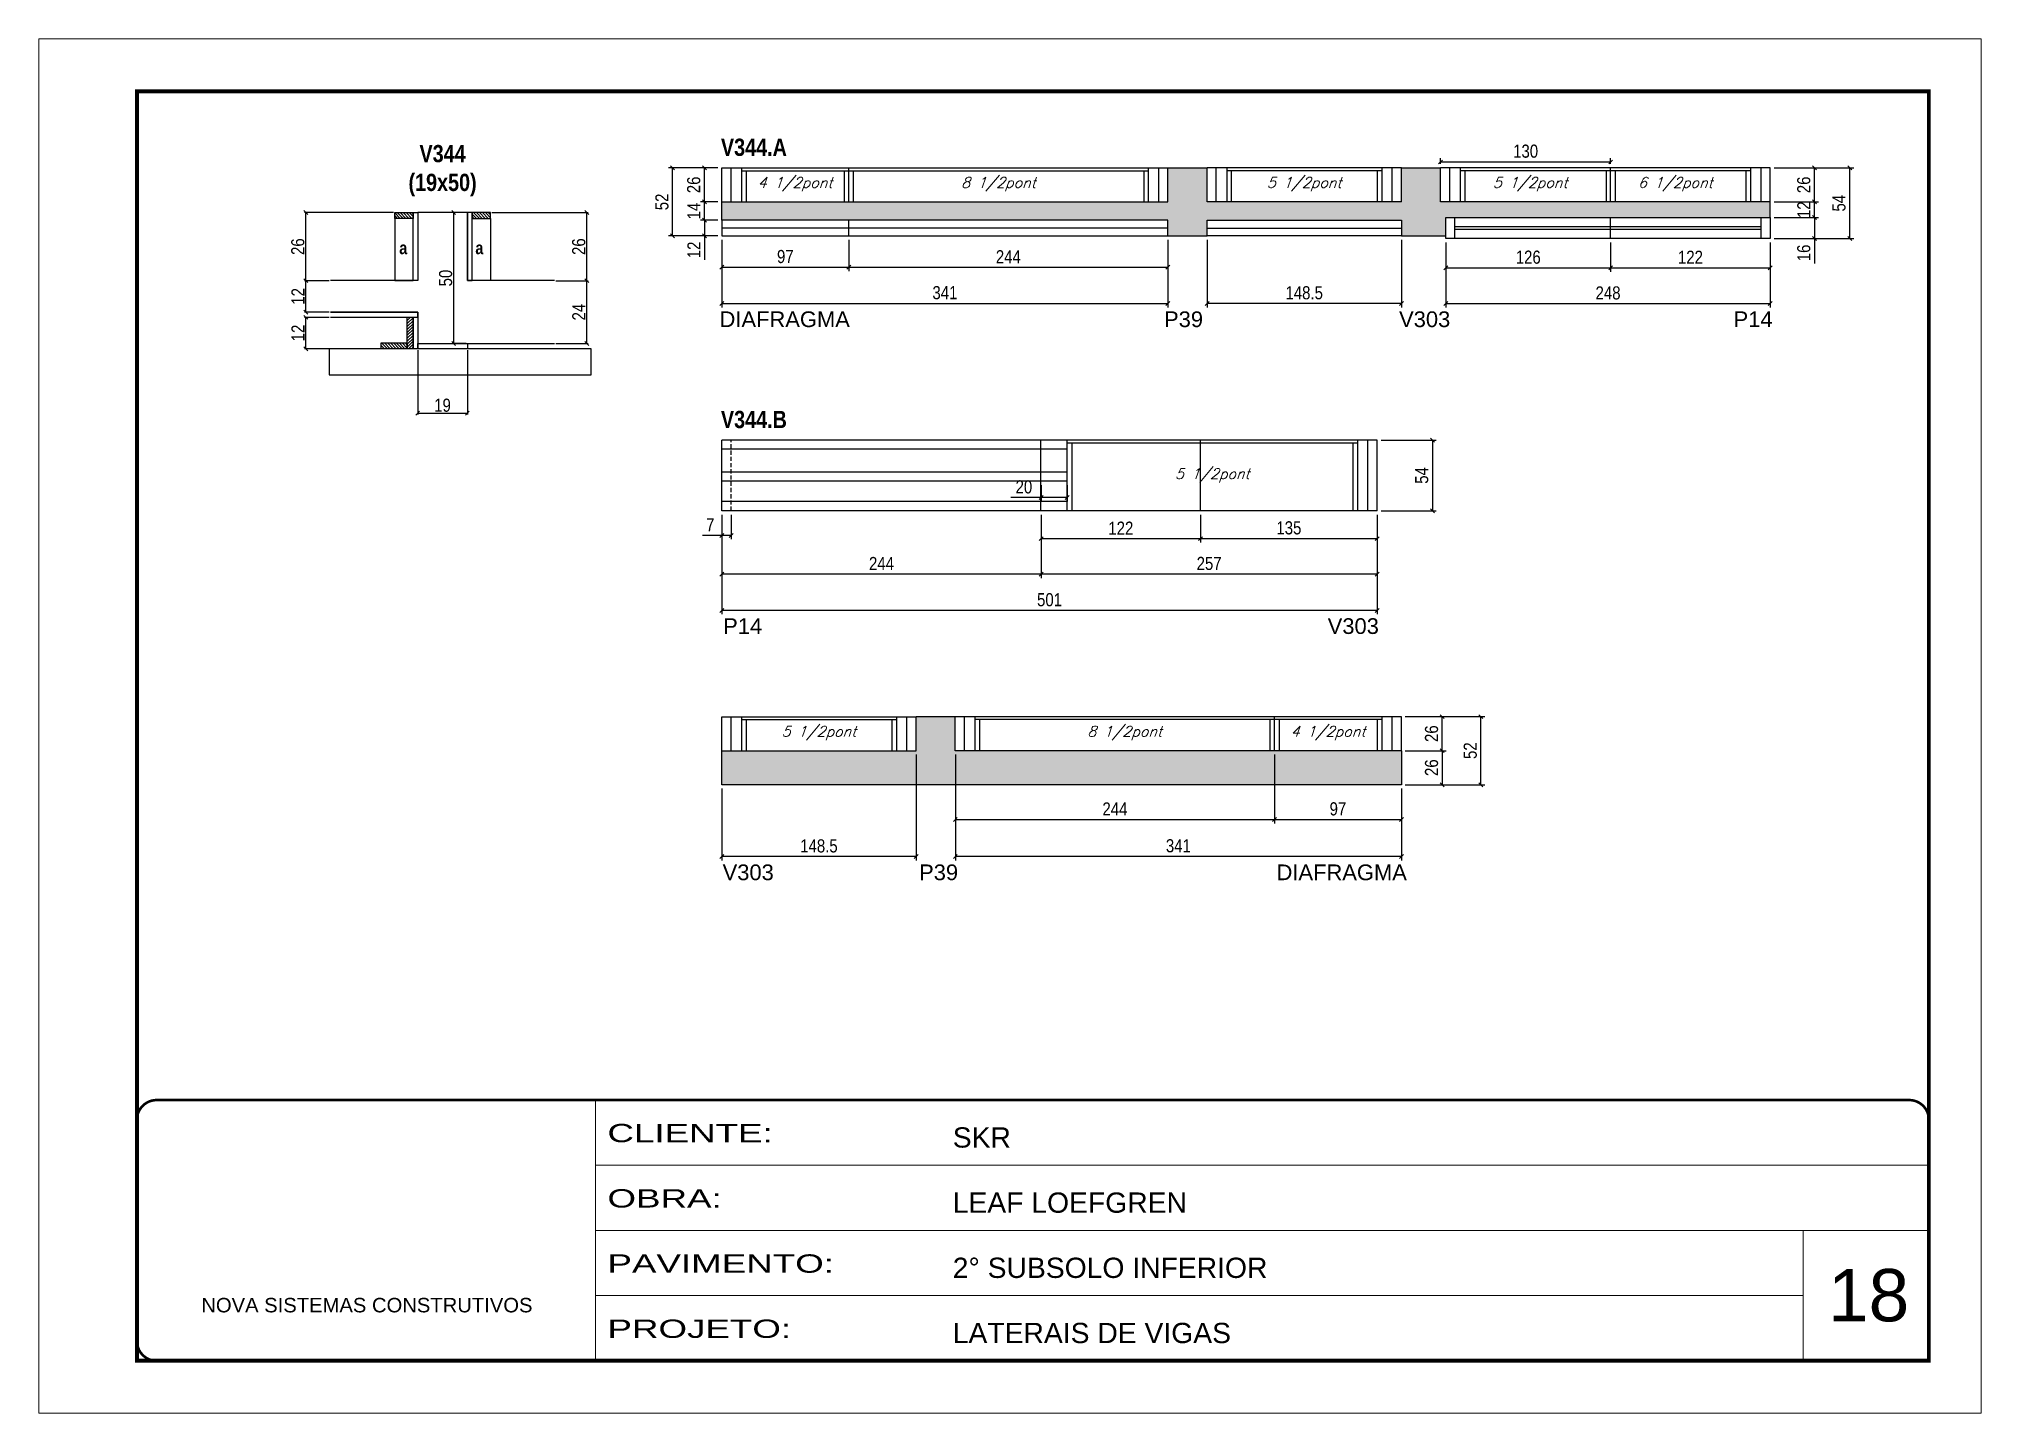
# Model space of a CAD drawing. Extents: x 3309 to 9590, y -2522 to 15424.
# Drawn here: x 4908 to 6393, y 8964 to 10014 of the extents above; entities that cross this region are included whole.
import ezdxf

# ---------------------------------------------------------------- set-up
doc = ezdxf.new("R2010")
doc.units = 0
for name, pattern in [('CONTINUO', [0]), ('DASHED', [0.75, 0.5, -0.25]), ('HIDDEN2', [4.7625, 3.175, -1.5875])]:
    doc.linetypes.add(name, pattern=pattern)
for name, color, linetype in [('5', 5, 'Continuous'), ('barrote', 251, 'Continuous'), ('COTA', 241, 'Continuous'), ('detalhes', 4, 'Continuous'), ('NOMENCLATURA', 7, 'Continuous'), ('Painéis', 200, 'Continuous'), ('SARR_2.2x10', 60, 'Continuous'), ('SARR_2.2x7', 40, 'Continuous'), ('SARR_3.5x7', 81, 'Continuous'), ('SARR_EDITAR', 141, 'Continuous'), ('texto', 7, 'Continuous')]:
    doc.layers.add(name, color=color, linetype=linetype)
for name, color, linetype, lineweight in [('CARIMBO', 255, 'Continuous', 9), ('CONCRETO', 251, 'Continuous', 25), ('Folhas', 255, 'Continuous', 9), ('SARRAFO DE PRESSAO', 251, 'DASHED', 9)]:
    doc.layers.add(name, color=color, linetype=linetype, lineweight=lineweight)
doc.styles.add('ARIAL', font='arial.ttf')
doc.styles.add('COTA TECNICA', font='techl___.ttf', dxfattribs={"height": 10})
doc.styles.add('COTA TECNICA 2X', font='techl___.ttf', dxfattribs={"height": 10})
doc.styles.add('Romans', font='romans.shx')
doc.styles.get("Standard").update_dxf_attribs({"font": 'arial.ttf'})
doc.styles.add('TECNICA', font='techb___.ttf', dxfattribs={"height": 10})
doc.styles.add('Tecnologia', font='')
doc.styles.get('Tecnologia').set_extended_font_data('Forgotten Futurist')
doc.dimstyles.new('PAINEL', dxfattribs={"dimtxt": 10, "dimasz": 3, "dimexe": 3, "dimexo": 3, "dimgap": 3, "dimtad": 1, "dimdec": 1, "dimzin": 12, "dimdsep": 46, "dimtxsty": 'COTA TECNICA', "dimblk1": 'OBLIQUE', "dimblk2": 'OBLIQUE', "dimsah": 1, "dimcen": 0.9, "dimclrd": 4, "dimclre": 4, "dimclrt": 240, "dimadec": 1, "dimazin": 3, "dimtfac": 1, "dimtdec": 1, "dimtmove": 0, "dimatfit": 3, "dimfxl": 1, "dimtolj": 1, "dimtzin": 12, "dimarcsym": 0})
doc.dimstyles.new('SECAO', dxfattribs={"dimscale": 0.333333, "dimtxt": 5, "dimasz": 9, "dimexe": 3, "dimexo": 3, "dimgap": 3, "dimtad": 1, "dimdec": 1, "dimlfac": 0.5, "dimzin": 12, "dimdsep": 46, "dimtxsty": 'COTA TECNICA 2X', "dimblk1": 'OBLIQUE', "dimblk2": 'OBLIQUE', "dimsah": 1, "dimcen": 0.9, "dimclrd": 4, "dimclre": 4, "dimclrt": 240, "dimadec": 1, "dimazin": 3, "dimtfac": 1, "dimtdec": 1, "dimtmove": 0, "dimatfit": 3, "dimfxl": 1, "dimtolj": 1, "dimtzin": 12, "dimarcsym": 0})
pattern_1 = [(135, (38415.4792, -113635.7474), (-1.122532015, -1.122532015), [])]

msp = doc.modelspace()

# ---------------------------------------------------------------- texts
at = {"layer": '5', "linetype": 'Continuous'}
for s, p in [('DIAFRAGMA', (5428.28, 9793.34)), ('P39', (5768.15, 9793.34)), ('V303', (5947.84, 9793.34)), ('P14', (6203.6, 9793.34)), ('P14', (5431.05, 9558.89)), ('V303', (5893.26, 9558.89)), ('V303', (5430.65, 9370.76)), ('P39', (5580.87, 9370.76)), ('DIAFRAGMA', (5854.14, 9370.76))]:
    msp.add_text(s, height=12, rotation=0.00004, dxfattribs=at).set_placement(p)
at = {"layer": 'CARIMBO', "style": 'ARIAL'}
msp.add_text('18', height=40, dxfattribs=at).set_placement((6275.73, 9033.7))
at = {"layer": 'detalhes', "style": 'TECNICA'}
for p in [(5183.45, 9849.03), (5241.63, 9849.03)]:
    msp.add_text('a', height=9.6, dxfattribs=at).set_placement(p)
at = {"layer": 'NOMENCLATURA', "style": 'TECNICA'}
for s, p in [('V344.A', (5429.35, 9924.16)), ('V344.B', (5429.35, 9716.16))]:
    msp.add_text(s, height=13.2, dxfattribs=at).set_placement(p)
at = {"layer": 'NOMENCLATURA', "insert": (5216.54, 9932.52), "char_height": 13.2, "attachment_point": 2, "style": 'TECNICA'}
msp.add_mtext_dynamic_manual_height_columns('V344\\P(19x50)', width=300.2766, gutter_width=1, heights=[0], dxfattribs=at)
at = {"layer": 'texto', "color": 2, "char_height": 8, "attachment_point": 5, "style": 'Romans'}
for s, insert in [('{\\Q19;\\C256;4 1/2pont}', (5486.07, 9902.47)), ('{\\Q19;\\C256;8 1/2pont}', (5641.57, 9902.47)), ('{\\Q19;\\C256;5 1/2pont}', (5875.32, 9902.47)), ('{\\Q19;\\C256;5 1/2pont}', (6048.07, 9902.47)), ('{\\Q19;\\C256;6 1/2pont}', (6159.07, 9902.47)), ('{\\Q19;\\C256;5 1/2pont}', (5805.07, 9679.97)), ('{\\Q19;\\C256;5 1/2pont}', (5504.32, 9483.15)), ('{\\Q19;\\C256;8 1/2pont}', (5738.07, 9483.15)), ('{\\Q19;\\C256;4 1/2pont}', (5893.57, 9483.15))]:
    msp.add_mtext(s, dxfattribs=dict(at, insert=insert))

# ---------------------------------------------------------------- blocks, each defined once
blk = doc.blocks.new('9999999999')
at = {"color": 30, "linetype": 'CONTINUO'}
for p, q in [((98564.6, 34230.2), (98564.6, 34429.4)), ((98564.6, 34379.6), (99584, 34379.6)), ((98564.6, 34329.8), (99488, 34329.8)), ((99584, 34329.8), (99488, 34329.8)), ((99488, 34329.8), (99488, 34230.2)), ((98564.6, 34280), (99488, 34280))]:
    blk.add_line(p, q, dxfattribs=at)
at = {"color": 30, "linetype": 'CONTINUO', "const_width": 2}
blk.add_lwpolyline([(99584, 34230.2), (99584, 34414.4, 0.414214), (99569, 34429.4), (98229, 34429.4, 0.414214), (98214, 34414.4), (98214, 34245.2, 0.414214), (98229, 34230.2), (99584, 34230.2)], format="xyb", dxfattribs=at)
at = {"layer": 'Folhas'}
blk.add_lwpolyline([(98139, 34190.2), (99624, 34190.2), (99624, 35240.2), (98139, 35240.2)], close=True, dxfattribs=at)
at = {"layer": 'Folhas', "color": 30, "const_width": 3}
blk.add_lwpolyline([(98214, 34230.2), (99584, 34230.2), (99584, 35200.2), (98214, 35200.2)], close=True, dxfattribs=at)
at = {"color": 7, "linetype": 'Continuous', "ltscale": 5, "style": 'ARIAL'}
for s, height, p in [('SKR', 15.48, (98837.7, 34393.1)), ('LEAF LOEFGREN', 15.483, (98837.7, 34343.3)), ('2° SUBSOLO INFERIOR', 15.483, (98837.7, 34293.5)), ('NOVA SISTEMAS CONSTRUTIVOS', 11.059, (98263.2, 34267.2)), ('LATERAIS DE VIGAS', 15.483, (98837.7, 34243.7))]:
    blk.add_text(s, height=height, dxfattribs=at).set_placement(p)
at = {"layer": 'Folhas', "color": 7, "style": 'Tecnologia', "width": 1.5}
for s, p in [('CLIENTE:', (98573.7, 34397.2)), ('OBRA:', (98573.7, 34347.3)), ('PAVIMENTO:', (98573.7, 34297.5)), ('PROJETO:', (98573.7, 34247.7))]:
    blk.add_text(s, height=14, dxfattribs=at).set_placement(p)
blk = doc.blocks.new('_Oblique')
at = {"color": 0, "linetype": 'ByBlock', "lineweight": -2}
blk.add_line((-0.5, -0.5), (0.5, 0.5), dxfattribs=at)
blk = doc.blocks.new('*D1525')
at = {"layer": 'COTA', "color": 4, "lineweight": -2, "transparency": 16777216}
for p, q in [((5129.8, 9800.8), (5111, 9800.8)), ((5112, 9776.8), (5112, 9800.8)), ((5196.5, 9776.8), (5111, 9776.8))]:
    blk.add_line(p, q, dxfattribs=at)
at = {"layer": 'Defpoints', "color": 0, "transparency": 16777216}
for p in [(5112, 9800.8), (5130.8, 9800.8), (5197.5, 9776.8)]:
    blk.add_point(p, dxfattribs=at)
at = {"layer": 'COTA', "color": 4, "lineweight": -2, "transparency": 16777216, "xscale": 3, "yscale": 3, "zscale": 3}
for p, rotation in [((5112, 9800.8), 90), ((5112, 9776.8), 270)]:
    blk.add_blockref('_Oblique', p, dxfattribs=dict(at, rotation=rotation))
at = {"layer": 'COTA', "color": 240, "transparency": 16777216, "insert": (5106, 9788.8), "char_height": 10, "attachment_point": 5, "rotation": 90, "style": 'COTA TECNICA 2X'}
blk.add_mtext('\\A1;12', dxfattribs=at)
blk = doc.blocks.new('*D1526')
at = {"layer": 'COTA', "color": 4, "lineweight": -2, "transparency": 16777216}
for p, q in [((5197.5, 9775.8), (5197.5, 9726.5)), ((5235.5, 9775.8), (5235.5, 9726.5)), ((5197.5, 9727.5), (5235.5, 9727.5))]:
    blk.add_line(p, q, dxfattribs=at)
at = {"layer": 'Defpoints', "color": 0, "transparency": 16777216}
for p in [(5197.5, 9776.8), (5235.5, 9776.8), (5235.5, 9727.5)]:
    blk.add_point(p, dxfattribs=at)
at = {"layer": 'COTA', "color": 4, "lineweight": -2, "transparency": 16777216, "xscale": 3, "yscale": 3, "zscale": 3, "rotation": 180}
blk.add_blockref('_Oblique', (5197.5, 9727.5), dxfattribs=at)
at = {"layer": 'COTA', "color": 4, "lineweight": -2, "transparency": 16777216, "xscale": 3, "yscale": 3, "zscale": 3}
blk.add_blockref('_Oblique', (5235.5, 9727.5), dxfattribs=at)
at = {"layer": 'COTA', "color": 240, "transparency": 16777216, "insert": (5216.5, 9733.6), "char_height": 10, "attachment_point": 5, "style": 'COTA TECNICA 2X'}
blk.add_mtext('\\A1;19', dxfattribs=at)
blk = doc.blocks.new('*D1527')
at = {"layer": 'COTA', "color": 4, "lineweight": -2, "transparency": 16777216}
for p, q in [((5303.2, 9828.8), (5327.8, 9828.8)), ((5326.8, 9780.8), (5326.8, 9828.8)), ((5303.2, 9780.8), (5327.8, 9780.8))]:
    blk.add_line(p, q, dxfattribs=at)
at = {"layer": 'Defpoints', "color": 0, "transparency": 16777216}
for p in [(5302.2, 9828.8), (5326.8, 9828.8), (5302.2, 9780.8)]:
    blk.add_point(p, dxfattribs=at)
at = {"layer": 'COTA', "color": 4, "lineweight": -2, "transparency": 16777216, "xscale": 3, "yscale": 3, "zscale": 3}
for p, rotation in [((5326.8, 9828.8), 90), ((5326.8, 9780.8), 270)]:
    blk.add_blockref('_Oblique', p, dxfattribs=dict(at, rotation=rotation))
at = {"layer": 'COTA', "color": 240, "transparency": 16777216, "insert": (5320.7, 9804.8), "char_height": 10, "attachment_point": 5, "rotation": 90, "style": 'COTA TECNICA 2X'}
blk.add_mtext('\\A1;24', dxfattribs=at)
blk = doc.blocks.new('*D1528')
at = {"layer": 'COTA', "color": 4, "lineweight": -2, "transparency": 16777216}
for p, q in [((5254.1, 9880.8), (5327.8, 9880.8)), ((5326.8, 9828.8), (5326.8, 9880.8)), ((5303.2, 9828.8), (5327.8, 9828.8))]:
    blk.add_line(p, q, dxfattribs=at)
at = {"layer": 'Defpoints', "color": 0, "transparency": 16777216}
for p in [(5253.1, 9880.8), (5326.8, 9880.8), (5302.2, 9828.8)]:
    blk.add_point(p, dxfattribs=at)
at = {"layer": 'COTA', "color": 4, "lineweight": -2, "transparency": 16777216, "xscale": 3, "yscale": 3, "zscale": 3}
for p, rotation in [((5326.8, 9880.8), 90), ((5326.8, 9828.8), 270)]:
    blk.add_blockref('_Oblique', p, dxfattribs=dict(at, rotation=rotation))
at = {"layer": 'COTA', "color": 240, "transparency": 16777216, "insert": (5320.7, 9854.8), "char_height": 10, "attachment_point": 5, "rotation": 90, "style": 'COTA TECNICA 2X'}
blk.add_mtext('\\A1;26', dxfattribs=at)
blk = doc.blocks.new('*D1529')
at = {"layer": 'COTA', "color": 4, "lineweight": -2, "transparency": 16777216}
for p, q in [((5129.8, 9828.8), (5111, 9828.8)), ((5112, 9804.8), (5112, 9828.8)), ((5129.8, 9804.8), (5111, 9804.8))]:
    blk.add_line(p, q, dxfattribs=at)
at = {"layer": 'Defpoints', "color": 0, "transparency": 16777216}
for p in [(5112, 9828.8), (5130.8, 9828.8), (5130.8, 9804.8)]:
    blk.add_point(p, dxfattribs=at)
at = {"layer": 'COTA', "color": 4, "lineweight": -2, "transparency": 16777216, "xscale": 3, "yscale": 3, "zscale": 3}
for p, rotation in [((5112, 9828.8), 90), ((5112, 9804.8), 270)]:
    blk.add_blockref('_Oblique', p, dxfattribs=dict(at, rotation=rotation))
at = {"layer": 'COTA', "color": 240, "transparency": 16777216, "insert": (5106, 9816.8), "char_height": 10, "attachment_point": 5, "rotation": 90, "style": 'COTA TECNICA 2X'}
blk.add_mtext('\\A1;12', dxfattribs=at)
blk = doc.blocks.new('*D1530')
at = {"layer": 'COTA', "color": 4, "lineweight": -2, "transparency": 16777216}
for p, q in [((5178.9, 9880.8), (5111, 9880.8)), ((5112, 9828.8), (5112, 9880.8)), ((5129.8, 9828.8), (5111, 9828.8))]:
    blk.add_line(p, q, dxfattribs=at)
at = {"layer": 'Defpoints', "color": 0, "transparency": 16777216}
for p in [(5112, 9880.8), (5179.9, 9880.8), (5130.8, 9828.8)]:
    blk.add_point(p, dxfattribs=at)
at = {"layer": 'COTA', "color": 4, "lineweight": -2, "transparency": 16777216, "xscale": 3, "yscale": 3, "zscale": 3}
for p, rotation in [((5112, 9880.8), 90), ((5112, 9828.8), 270)]:
    blk.add_blockref('_Oblique', p, dxfattribs=dict(at, rotation=rotation))
at = {"layer": 'COTA', "color": 240, "transparency": 16777216, "insert": (5105.9, 9854.8), "char_height": 10, "attachment_point": 5, "rotation": 90, "style": 'COTA TECNICA 2X'}
blk.add_mtext('\\A1;26', dxfattribs=at)
blk = doc.blocks.new('*D1531')
at = {"layer": 'COTA', "color": 4, "lineweight": -2, "transparency": 16777216}
for p, q in [((5234.5, 9880.8), (5224, 9880.8)), ((5225, 9880.8), (5225, 9780.8)), ((5234.5, 9780.8), (5224, 9780.8))]:
    blk.add_line(p, q, dxfattribs=at)
at = {"layer": 'Defpoints', "color": 0, "transparency": 16777216}
for p in [(5235.5, 9880.8), (5225, 9780.8), (5235.5, 9780.8)]:
    blk.add_point(p, dxfattribs=at)
at = {"layer": 'COTA', "color": 4, "lineweight": -2, "transparency": 16777216, "xscale": 3, "yscale": 3, "zscale": 3}
for p, rotation in [((5225, 9880.8), 90), ((5225, 9780.8), 270)]:
    blk.add_blockref('_Oblique', p, dxfattribs=dict(at, rotation=rotation))
at = {"layer": 'COTA', "color": 240, "transparency": 16777216, "insert": (5218.9, 9830.8), "char_height": 10, "attachment_point": 5, "rotation": 90, "style": 'COTA TECNICA 2X'}
blk.add_mtext('\\A1;50', dxfattribs=at)
blk = doc.blocks.new('*D1532')
at = {"layer": 'COTA', "color": 4, "linetype": 'ByBlock', "lineweight": -2, "transparency": 16777216}
for p, q in [((5430.1, 9860), (5430.1, 9836.1)), ((5527.1, 9860), (5527.1, 9836.1)), ((5430.1, 9839.1), (5527.1, 9839.1))]:
    blk.add_line(p, q, dxfattribs=at)
at = {"layer": 'Defpoints', "color": 0, "linetype": 'ByBlock', "transparency": 16777216}
for p in [(5430.1, 9863), (5527.1, 9863), (5527.1, 9839.1)]:
    blk.add_point(p, dxfattribs=at)
at = {"layer": 'COTA', "color": 4, "linetype": 'ByBlock', "lineweight": -2, "transparency": 16777216, "xscale": 3, "yscale": 3, "zscale": 3, "rotation": 180}
blk.add_blockref('_Oblique', (5430.1, 9839.1), dxfattribs=at)
at = {"layer": 'COTA', "color": 4, "linetype": 'ByBlock', "lineweight": -2, "transparency": 16777216, "xscale": 3, "yscale": 3, "zscale": 3}
blk.add_blockref('_Oblique', (5527.1, 9839.1), dxfattribs=at)
at = {"layer": 'COTA', "color": 240, "linetype": 'ByBlock', "transparency": 16777216, "insert": (5478.6, 9847.2), "char_height": 10, "attachment_point": 5, "style": 'COTA TECNICA'}
blk.add_mtext('\\A1;97', dxfattribs=at)
blk = doc.blocks.new('*D1533')
at = {"layer": 'COTA', "color": 4, "linetype": 'ByBlock', "lineweight": -2, "transparency": 16777216}
for p, q in [((5527.1, 9860), (5527.1, 9836.1)), ((5771.1, 9860), (5771.1, 9836.1)), ((5527.1, 9839.1), (5771.1, 9839.1))]:
    blk.add_line(p, q, dxfattribs=at)
at = {"layer": 'Defpoints', "color": 0, "linetype": 'ByBlock', "transparency": 16777216}
for p in [(5527.1, 9863), (5771.1, 9863), (5771.1, 9839.1)]:
    blk.add_point(p, dxfattribs=at)
at = {"layer": 'COTA', "color": 4, "linetype": 'ByBlock', "lineweight": -2, "transparency": 16777216, "xscale": 3, "yscale": 3, "zscale": 3, "rotation": 180}
blk.add_blockref('_Oblique', (5527.1, 9839.1), dxfattribs=at)
at = {"layer": 'COTA', "color": 4, "linetype": 'ByBlock', "lineweight": -2, "transparency": 16777216, "xscale": 3, "yscale": 3, "zscale": 3}
blk.add_blockref('_Oblique', (5771.1, 9839.1), dxfattribs=at)
at = {"layer": 'COTA', "color": 240, "linetype": 'ByBlock', "transparency": 16777216, "insert": (5649.1, 9847.1), "char_height": 10, "attachment_point": 5, "style": 'COTA TECNICA'}
blk.add_mtext('\\A1;244', dxfattribs=at)
blk = doc.blocks.new('*D1534')
at = {"layer": 'COTA', "color": 4, "linetype": 'ByBlock', "lineweight": -2, "transparency": 16777216}
for p, q in [((5430.1, 9860), (5430.1, 9808.3)), ((5771.1, 9860), (5771.1, 9808.3)), ((5430.1, 9811.3), (5771.1, 9811.3))]:
    blk.add_line(p, q, dxfattribs=at)
at = {"layer": 'Defpoints', "color": 0, "linetype": 'ByBlock', "transparency": 16777216}
for p in [(5430.1, 9863), (5771.1, 9863), (5771.1, 9811.3)]:
    blk.add_point(p, dxfattribs=at)
at = {"layer": 'COTA', "color": 4, "linetype": 'ByBlock', "lineweight": -2, "transparency": 16777216, "xscale": 3, "yscale": 3, "zscale": 3, "rotation": 180}
blk.add_blockref('_Oblique', (5430.1, 9811.3), dxfattribs=at)
at = {"layer": 'COTA', "color": 4, "linetype": 'ByBlock', "lineweight": -2, "transparency": 16777216, "xscale": 3, "yscale": 3, "zscale": 3}
blk.add_blockref('_Oblique', (5771.1, 9811.3), dxfattribs=at)
at = {"layer": 'COTA', "color": 240, "linetype": 'ByBlock', "transparency": 16777216, "insert": (5600.6, 9819.6), "char_height": 10, "attachment_point": 5, "style": 'COTA TECNICA'}
blk.add_mtext('\\A1;341', dxfattribs=at)
blk = doc.blocks.new('*D1535')
at = {"layer": 'COTA', "color": 4, "lineweight": -2, "transparency": 16777216}
for p, q in [((5801.1, 9860), (5801.1, 9808.3)), ((5949.6, 9860), (5949.6, 9808.3)), ((5949.6, 9811.3), (5801.1, 9811.3))]:
    blk.add_line(p, q, dxfattribs=at)
at = {"layer": 'Defpoints', "color": 0, "transparency": 16777216}
for p in [(5801.1, 9863), (5949.6, 9863), (5801.1, 9811.3)]:
    blk.add_point(p, dxfattribs=at)
at = {"layer": 'COTA', "color": 4, "lineweight": -2, "transparency": 16777216, "xscale": 3, "yscale": 3, "zscale": 3, "rotation": 180}
blk.add_blockref('_Oblique', (5801.1, 9811.3), dxfattribs=at)
at = {"layer": 'COTA', "color": 4, "lineweight": -2, "transparency": 16777216, "xscale": 3, "yscale": 3, "zscale": 3}
blk.add_blockref('_Oblique', (5949.6, 9811.3), dxfattribs=at)
at = {"layer": 'COTA', "color": 240, "transparency": 16777216, "insert": (5875.3, 9819.5), "char_height": 10, "attachment_point": 5, "style": 'COTA TECNICA'}
blk.add_mtext('\\A1;148.5', dxfattribs=at)
blk = doc.blocks.new('*D1536')
at = {"layer": 'COTA', "color": 4, "lineweight": -2, "transparency": 16777216}
for p, q in [((5983.6, 9858), (5983.6, 9808.3)), ((6231.6, 9858), (6231.6, 9808.3)), ((5983.6, 9811.3), (6231.6, 9811.3))]:
    blk.add_line(p, q, dxfattribs=at)
at = {"layer": 'Defpoints', "color": 0, "transparency": 16777216}
for p in [(5983.6, 9861), (6231.6, 9861), (6231.6, 9811.3)]:
    blk.add_point(p, dxfattribs=at)
at = {"layer": 'COTA', "color": 4, "lineweight": -2, "transparency": 16777216, "xscale": 3, "yscale": 3, "zscale": 3, "rotation": 180}
blk.add_blockref('_Oblique', (5983.6, 9811.3), dxfattribs=at)
at = {"layer": 'COTA', "color": 4, "lineweight": -2, "transparency": 16777216, "xscale": 3, "yscale": 3, "zscale": 3}
blk.add_blockref('_Oblique', (6231.6, 9811.3), dxfattribs=at)
at = {"layer": 'COTA', "color": 240, "transparency": 16777216, "insert": (6107.6, 9819.4), "char_height": 10, "attachment_point": 5, "style": 'COTA TECNICA'}
blk.add_mtext('\\A1;248', dxfattribs=at)
blk = doc.blocks.new('*D1537')
at = {"layer": 'COTA', "color": 4, "lineweight": -2, "transparency": 16777216}
for p, q in [((6234.6, 9877), (6268.4, 9877)), ((6265.4, 9877), (6265.4, 9861)), ((6234.6, 9861), (6268.4, 9861)), ((6265.4, 9861), (6265.4, 9842))]:
    blk.add_line(p, q, dxfattribs=at)
at = {"layer": 'Defpoints', "color": 0, "transparency": 16777216}
for p in [(6231.6, 9877), (6231.6, 9861), (6265.4, 9861)]:
    blk.add_point(p, dxfattribs=at)
at = {"layer": 'COTA', "color": 4, "lineweight": -2, "transparency": 16777216, "xscale": 3, "yscale": 3, "zscale": 3}
for p, rotation in [((6265.4, 9877), 90), ((6265.4, 9861), 270)]:
    blk.add_blockref('_Oblique', p, dxfattribs=dict(at, rotation=rotation))
at = {"layer": 'COTA', "color": 240, "transparency": 16777216, "insert": (6257.3, 9850), "char_height": 10, "attachment_point": 5, "rotation": 90, "style": 'COTA TECNICA'}
blk.add_mtext('\\A1;16', dxfattribs=at)
blk = doc.blocks.new('*D1538')
at = {"layer": 'COTA', "color": 4, "lineweight": -2, "transparency": 16777216}
for p, q in [((6234.6, 9889), (6268.4, 9889)), ((6234.6, 9877), (6268.4, 9877)), ((6265.4, 9877), (6265.4, 9889))]:
    blk.add_line(p, q, dxfattribs=at)
at = {"layer": 'Defpoints', "color": 0, "transparency": 16777216}
for p in [(6231.6, 9889), (6231.6, 9877), (6265.4, 9889)]:
    blk.add_point(p, dxfattribs=at)
at = {"layer": 'COTA', "color": 4, "lineweight": -2, "transparency": 16777216, "xscale": 3, "yscale": 3, "zscale": 3}
for p, rotation in [((6265.4, 9889), 90), ((6265.4, 9877), 270)]:
    blk.add_blockref('_Oblique', p, dxfattribs=dict(at, rotation=rotation))
at = {"layer": 'COTA', "color": 240, "transparency": 16777216, "insert": (6257.3, 9883), "char_height": 10, "attachment_point": 5, "rotation": 90, "style": 'COTA TECNICA'}
blk.add_mtext('\\A1;12', dxfattribs=at)
blk = doc.blocks.new('*D1539')
at = {"layer": 'COTA', "color": 4, "lineweight": -2, "transparency": 16777216}
for p, q in [((6234.6, 9915), (6268.4, 9915)), ((6265.4, 9889), (6265.4, 9915)), ((6234.6, 9889), (6268.4, 9889))]:
    blk.add_line(p, q, dxfattribs=at)
at = {"layer": 'Defpoints', "color": 0, "transparency": 16777216}
for p in [(6231.6, 9915), (6265.4, 9915), (6231.6, 9889)]:
    blk.add_point(p, dxfattribs=at)
at = {"layer": 'COTA', "color": 4, "lineweight": -2, "transparency": 16777216, "xscale": 3, "yscale": 3, "zscale": 3}
for p, rotation in [((6265.4, 9915), 90), ((6265.4, 9889), 270)]:
    blk.add_blockref('_Oblique', p, dxfattribs=dict(at, rotation=rotation))
at = {"layer": 'COTA', "color": 240, "transparency": 16777216, "insert": (6257.3, 9902), "char_height": 10, "attachment_point": 5, "rotation": 90, "style": 'COTA TECNICA'}
blk.add_mtext('\\A1;26', dxfattribs=at)
blk = doc.blocks.new('*D1540')
at = {"layer": 'COTA', "color": 4, "lineweight": -2, "transparency": 16777216}
for p, q in [((6234.6, 9915), (6295.4, 9915)), ((6292.4, 9861), (6292.4, 9915)), ((6234.6, 9861), (6295.4, 9861))]:
    blk.add_line(p, q, dxfattribs=at)
at = {"layer": 'Defpoints', "color": 0, "transparency": 16777216}
for p in [(6231.6, 9915), (6292.4, 9915), (6231.6, 9861)]:
    blk.add_point(p, dxfattribs=at)
at = {"layer": 'COTA', "color": 4, "lineweight": -2, "transparency": 16777216, "xscale": 3, "yscale": 3, "zscale": 3}
for p, rotation in [((6292.4, 9915), 90), ((6292.4, 9861), 270)]:
    blk.add_blockref('_Oblique', p, dxfattribs=dict(at, rotation=rotation))
at = {"layer": 'COTA', "color": 240, "transparency": 16777216, "insert": (6284.2, 9888), "char_height": 10, "attachment_point": 5, "rotation": 90, "style": 'COTA TECNICA'}
blk.add_mtext('\\A1;54', dxfattribs=at)
blk = doc.blocks.new('*D1541')
at = {"layer": 'COTA', "color": 4, "lineweight": -2, "transparency": 16777216}
for p, q in [((5427.1, 9875), (5413.7, 9875)), ((5427.1, 9863), (5413.7, 9863)), ((5416.7, 9875), (5416.7, 9863)), ((5416.7, 9863), (5416.7, 9844.7))]:
    blk.add_line(p, q, dxfattribs=at)
at = {"layer": 'Defpoints', "color": 0, "transparency": 16777216}
for p in [(5416.7, 9863), (5430.1, 9875), (5430.1, 9863)]:
    blk.add_point(p, dxfattribs=at)
at = {"layer": 'COTA', "color": 4, "lineweight": -2, "transparency": 16777216, "xscale": 3, "yscale": 3, "zscale": 3}
for p, rotation in [((5416.7, 9875), 90), ((5416.7, 9863), 270)]:
    blk.add_blockref('_Oblique', p, dxfattribs=dict(at, rotation=rotation))
at = {"layer": 'COTA', "color": 240, "transparency": 16777216, "insert": (5408.7, 9852.3), "char_height": 10, "attachment_point": 5, "rotation": 90, "style": 'COTA TECNICA'}
blk.add_mtext('\\A1;12', dxfattribs=at)
blk = doc.blocks.new('*D1542')
at = {"layer": 'COTA', "color": 4, "lineweight": -2, "transparency": 16777216}
for p, q in [((5427.1, 9889), (5413.7, 9889)), ((5416.7, 9875), (5416.7, 9889)), ((5427.1, 9875), (5413.7, 9875))]:
    blk.add_line(p, q, dxfattribs=at)
at = {"layer": 'Defpoints', "color": 0, "transparency": 16777216}
for p in [(5416.7, 9889), (5430.1, 9889), (5430.1, 9875)]:
    blk.add_point(p, dxfattribs=at)
at = {"layer": 'COTA', "color": 4, "lineweight": -2, "transparency": 16777216, "xscale": 3, "yscale": 3, "zscale": 3}
for p, rotation in [((5416.7, 9889), 90), ((5416.7, 9875), 270)]:
    blk.add_blockref('_Oblique', p, dxfattribs=dict(at, rotation=rotation))
at = {"layer": 'COTA', "color": 240, "transparency": 16777216, "insert": (5408.7, 9882), "char_height": 10, "attachment_point": 5, "rotation": 90, "style": 'COTA TECNICA'}
blk.add_mtext('\\A1;14', dxfattribs=at)
blk = doc.blocks.new('*D1543')
at = {"layer": 'COTA', "color": 4, "lineweight": -2, "transparency": 16777216}
for p, q in [((5427.1, 9915), (5413.7, 9915)), ((5416.7, 9889), (5416.7, 9915)), ((5427.1, 9889), (5413.7, 9889))]:
    blk.add_line(p, q, dxfattribs=at)
at = {"layer": 'Defpoints', "color": 0, "transparency": 16777216}
for p in [(5416.7, 9915), (5430.1, 9915), (5430.1, 9889)]:
    blk.add_point(p, dxfattribs=at)
at = {"layer": 'COTA', "color": 4, "lineweight": -2, "transparency": 16777216, "xscale": 3, "yscale": 3, "zscale": 3}
for p, rotation in [((5416.7, 9915), 90), ((5416.7, 9889), 270)]:
    blk.add_blockref('_Oblique', p, dxfattribs=dict(at, rotation=rotation))
at = {"layer": 'COTA', "color": 240, "transparency": 16777216, "insert": (5408.6, 9902), "char_height": 10, "attachment_point": 5, "rotation": 90, "style": 'COTA TECNICA'}
blk.add_mtext('\\A1;26', dxfattribs=at)
blk = doc.blocks.new('*D1544')
at = {"layer": 'COTA', "color": 4, "lineweight": -2, "transparency": 16777216}
for p, q in [((5427.1, 9915), (5389.4, 9915)), ((5392.4, 9863), (5392.4, 9915)), ((5427.1, 9863), (5389.4, 9863))]:
    blk.add_line(p, q, dxfattribs=at)
at = {"layer": 'Defpoints', "color": 0, "transparency": 16777216}
for p in [(5392.4, 9915), (5430.1, 9915), (5430.1, 9863)]:
    blk.add_point(p, dxfattribs=at)
at = {"layer": 'COTA', "color": 4, "lineweight": -2, "transparency": 16777216, "xscale": 3, "yscale": 3, "zscale": 3}
for p, rotation in [((5392.4, 9915), 90), ((5392.4, 9863), 270)]:
    blk.add_blockref('_Oblique', p, dxfattribs=dict(at, rotation=rotation))
at = {"layer": 'COTA', "color": 240, "transparency": 16777216, "insert": (5384.3, 9889), "char_height": 10, "attachment_point": 5, "rotation": 90, "style": 'COTA TECNICA'}
blk.add_mtext('\\A1;52', dxfattribs=at)
blk = doc.blocks.new('*D1545')
at = {"layer": 'COTA', "color": 4, "lineweight": -2, "transparency": 16777216}
for p, q in [((5983.6, 9858), (5983.6, 9835.6)), ((6109.6, 9858), (6109.6, 9835.6)), ((5983.6, 9838.6), (6109.6, 9838.6))]:
    blk.add_line(p, q, dxfattribs=at)
at = {"layer": 'Defpoints', "color": 0, "transparency": 16777216}
for p in [(5983.6, 9861), (6109.6, 9861), (6109.6, 9838.6)]:
    blk.add_point(p, dxfattribs=at)
at = {"layer": 'COTA', "color": 4, "lineweight": -2, "transparency": 16777216, "xscale": 3, "yscale": 3, "zscale": 3, "rotation": 180}
blk.add_blockref('_Oblique', (5983.6, 9838.6), dxfattribs=at)
at = {"layer": 'COTA', "color": 4, "lineweight": -2, "transparency": 16777216, "xscale": 3, "yscale": 3, "zscale": 3}
blk.add_blockref('_Oblique', (6109.6, 9838.6), dxfattribs=at)
at = {"layer": 'COTA', "color": 240, "transparency": 16777216, "insert": (6046.6, 9846.7), "char_height": 10, "attachment_point": 5, "style": 'COTA TECNICA'}
blk.add_mtext('\\A1;126', dxfattribs=at)
blk = doc.blocks.new('*D1546')
at = {"layer": 'COTA', "color": 4, "lineweight": -2, "transparency": 16777216}
for p, q in [((6109.6, 9858), (6109.6, 9835.6)), ((6231.6, 9858), (6231.6, 9835.6)), ((6109.6, 9838.6), (6231.6, 9838.6))]:
    blk.add_line(p, q, dxfattribs=at)
at = {"layer": 'Defpoints', "color": 0, "transparency": 16777216}
for p in [(6109.6, 9861), (6231.6, 9861), (6231.6, 9838.6)]:
    blk.add_point(p, dxfattribs=at)
at = {"layer": 'COTA', "color": 4, "lineweight": -2, "transparency": 16777216, "xscale": 3, "yscale": 3, "zscale": 3, "rotation": 180}
blk.add_blockref('_Oblique', (6109.6, 9838.6), dxfattribs=at)
at = {"layer": 'COTA', "color": 4, "lineweight": -2, "transparency": 16777216, "xscale": 3, "yscale": 3, "zscale": 3}
blk.add_blockref('_Oblique', (6231.6, 9838.6), dxfattribs=at)
at = {"layer": 'COTA', "color": 240, "transparency": 16777216, "insert": (6170.6, 9846.7), "char_height": 10, "attachment_point": 5, "style": 'COTA TECNICA'}
blk.add_mtext('\\A1;122', dxfattribs=at)
blk = doc.blocks.new('*D1547')
at = {"layer": 'COTA', "color": 4, "lineweight": -2, "transparency": 16777216}
for p, q in [((5674.1, 9650), (5674.1, 9601.6)), ((5931.1, 9650), (5931.1, 9601.6)), ((5931.1, 9604.6), (5674.1, 9604.6))]:
    blk.add_line(p, q, dxfattribs=at)
at = {"layer": 'Defpoints', "color": 0, "transparency": 16777216}
for p in [(5674.1, 9653), (5931.1, 9653), (5674.1, 9604.6)]:
    blk.add_point(p, dxfattribs=at)
at = {"layer": 'COTA', "color": 4, "lineweight": -2, "transparency": 16777216, "xscale": 3, "yscale": 3, "zscale": 3, "rotation": 180}
blk.add_blockref('_Oblique', (5674.1, 9604.6), dxfattribs=at)
at = {"layer": 'COTA', "color": 4, "lineweight": -2, "transparency": 16777216, "xscale": 3, "yscale": 3, "zscale": 3}
blk.add_blockref('_Oblique', (5931.1, 9604.6), dxfattribs=at)
at = {"layer": 'COTA', "color": 240, "transparency": 16777216, "insert": (5802.6, 9612.7), "char_height": 10, "attachment_point": 5, "style": 'COTA TECNICA'}
blk.add_mtext('\\A1;257', dxfattribs=at)
blk = doc.blocks.new('*D1548')
at = {"layer": 'COTA', "color": 4, "lineweight": -2, "transparency": 16777216}
for p, q in [((5430.1, 9650), (5430.1, 9601.6)), ((5674.1, 9650), (5674.1, 9601.6)), ((5674.1, 9604.6), (5430.1, 9604.6))]:
    blk.add_line(p, q, dxfattribs=at)
at = {"layer": 'Defpoints', "color": 0, "transparency": 16777216}
for p in [(5430.1, 9653), (5674.1, 9653), (5430.1, 9604.6)]:
    blk.add_point(p, dxfattribs=at)
at = {"layer": 'COTA', "color": 4, "lineweight": -2, "transparency": 16777216, "xscale": 3, "yscale": 3, "zscale": 3, "rotation": 180}
blk.add_blockref('_Oblique', (5430.1, 9604.6), dxfattribs=at)
at = {"layer": 'COTA', "color": 4, "lineweight": -2, "transparency": 16777216, "xscale": 3, "yscale": 3, "zscale": 3}
blk.add_blockref('_Oblique', (5674.1, 9604.6), dxfattribs=at)
at = {"layer": 'COTA', "color": 240, "transparency": 16777216, "insert": (5552.1, 9612.7), "char_height": 10, "attachment_point": 5, "style": 'COTA TECNICA'}
blk.add_mtext('\\A1;244', dxfattribs=at)
blk = doc.blocks.new('*D1549')
at = {"layer": 'COTA', "color": 4, "lineweight": -2, "transparency": 16777216}
for p, q in [((5430.1, 9650), (5430.1, 9573.9)), ((5931.1, 9650), (5931.1, 9573.9)), ((5931.1, 9576.9), (5430.1, 9576.9))]:
    blk.add_line(p, q, dxfattribs=at)
at = {"layer": 'Defpoints', "color": 0, "transparency": 16777216}
for p in [(5430.1, 9653), (5931.1, 9653), (5430.1, 9576.9)]:
    blk.add_point(p, dxfattribs=at)
at = {"layer": 'COTA', "color": 4, "lineweight": -2, "transparency": 16777216, "xscale": 3, "yscale": 3, "zscale": 3, "rotation": 180}
blk.add_blockref('_Oblique', (5430.1, 9576.9), dxfattribs=at)
at = {"layer": 'COTA', "color": 4, "lineweight": -2, "transparency": 16777216, "xscale": 3, "yscale": 3, "zscale": 3}
blk.add_blockref('_Oblique', (5931.1, 9576.9), dxfattribs=at)
at = {"layer": 'COTA', "color": 240, "transparency": 16777216, "insert": (5680.6, 9585), "char_height": 10, "attachment_point": 5, "style": 'COTA TECNICA'}
blk.add_mtext('\\A1;501', dxfattribs=at)
blk = doc.blocks.new('*D1550')
at = {"layer": 'COTA', "color": 4, "lineweight": -2, "transparency": 16777216}
for p, q in [((5430.1, 9650), (5430.1, 9631.2)), ((5437.1, 9650), (5437.1, 9631.2)), ((5430.1, 9634.2), (5415.3, 9634.2)), ((5437.1, 9634.2), (5430.1, 9634.2))]:
    blk.add_line(p, q, dxfattribs=at)
at = {"layer": 'Defpoints', "color": 0, "transparency": 16777216}
for p in [(5430.1, 9653), (5437.1, 9653), (5430.1, 9634.2)]:
    blk.add_point(p, dxfattribs=at)
at = {"layer": 'COTA', "color": 4, "lineweight": -2, "transparency": 16777216, "xscale": 3, "yscale": 3, "zscale": 3, "rotation": 180}
blk.add_blockref('_Oblique', (5430.1, 9634.2), dxfattribs=at)
at = {"layer": 'COTA', "color": 4, "lineweight": -2, "transparency": 16777216, "xscale": 3, "yscale": 3, "zscale": 3}
blk.add_blockref('_Oblique', (5437.1, 9634.2), dxfattribs=at)
at = {"layer": 'COTA', "color": 240, "transparency": 16777216, "insert": (5421.2, 9642.3), "char_height": 10, "attachment_point": 5, "style": 'COTA TECNICA'}
blk.add_mtext('\\A1;7', dxfattribs=at)
blk = doc.blocks.new('*D1551')
at = {"layer": 'COTA', "color": 4, "lineweight": -2, "transparency": 16777216}
for p, q in [((5674.1, 9672.6), (5674.1, 9660.1)), ((5694.1, 9672.6), (5694.1, 9660.1)), ((5674.1, 9663.1), (5650.9, 9663.1)), ((5694.1, 9663.1), (5674.1, 9663.1))]:
    blk.add_line(p, q, dxfattribs=at)
at = {"layer": 'Defpoints', "color": 0, "transparency": 16777216}
for p in [(5674.1, 9675.6), (5694.1, 9675.6), (5674.1, 9663.1)]:
    blk.add_point(p, dxfattribs=at)
at = {"layer": 'COTA', "color": 4, "lineweight": -2, "transparency": 16777216, "xscale": 3, "yscale": 3, "zscale": 3, "rotation": 180}
blk.add_blockref('_Oblique', (5674.1, 9663.1), dxfattribs=at)
at = {"layer": 'COTA', "color": 4, "lineweight": -2, "transparency": 16777216, "xscale": 3, "yscale": 3, "zscale": 3}
blk.add_blockref('_Oblique', (5694.1, 9663.1), dxfattribs=at)
at = {"layer": 'COTA', "color": 240, "transparency": 16777216, "insert": (5661, 9671.2), "char_height": 10, "attachment_point": 5, "style": 'COTA TECNICA'}
blk.add_mtext('\\A1;20', dxfattribs=at)
blk = doc.blocks.new('*D1552')
at = {"layer": 'COTA', "color": 4, "lineweight": -2, "transparency": 16777216}
for p, q in [((5674.1, 9650), (5674.1, 9628.7)), ((5796.1, 9650), (5796.1, 9628.7)), ((5674.1, 9631.7), (5796.1, 9631.7))]:
    blk.add_line(p, q, dxfattribs=at)
at = {"layer": 'Defpoints', "color": 0, "transparency": 16777216}
for p in [(5674.1, 9653), (5796.1, 9653), (5796.1, 9631.7)]:
    blk.add_point(p, dxfattribs=at)
at = {"layer": 'COTA', "color": 4, "lineweight": -2, "transparency": 16777216, "xscale": 3, "yscale": 3, "zscale": 3, "rotation": 180}
blk.add_blockref('_Oblique', (5674.1, 9631.7), dxfattribs=at)
at = {"layer": 'COTA', "color": 4, "lineweight": -2, "transparency": 16777216, "xscale": 3, "yscale": 3, "zscale": 3}
blk.add_blockref('_Oblique', (5796.1, 9631.7), dxfattribs=at)
at = {"layer": 'COTA', "color": 240, "transparency": 16777216, "insert": (5735.1, 9639.7), "char_height": 10, "attachment_point": 5, "style": 'COTA TECNICA'}
blk.add_mtext('\\A1;122', dxfattribs=at)
blk = doc.blocks.new('*D1553')
at = {"layer": 'COTA', "color": 4, "lineweight": -2, "transparency": 16777216}
for p, q in [((5796.1, 9650), (5796.1, 9628.7)), ((5931.1, 9650), (5931.1, 9628.7)), ((5796.1, 9631.7), (5931.1, 9631.7))]:
    blk.add_line(p, q, dxfattribs=at)
at = {"layer": 'Defpoints', "color": 0, "transparency": 16777216}
for p in [(5796.1, 9653), (5931.1, 9653), (5931.1, 9631.7)]:
    blk.add_point(p, dxfattribs=at)
at = {"layer": 'COTA', "color": 4, "lineweight": -2, "transparency": 16777216, "xscale": 3, "yscale": 3, "zscale": 3, "rotation": 180}
blk.add_blockref('_Oblique', (5796.1, 9631.7), dxfattribs=at)
at = {"layer": 'COTA', "color": 4, "lineweight": -2, "transparency": 16777216, "xscale": 3, "yscale": 3, "zscale": 3}
blk.add_blockref('_Oblique', (5931.1, 9631.7), dxfattribs=at)
at = {"layer": 'COTA', "color": 240, "transparency": 16777216, "insert": (5863.6, 9639.9), "char_height": 10, "attachment_point": 5, "style": 'COTA TECNICA'}
blk.add_mtext('\\A1;135', dxfattribs=at)
blk = doc.blocks.new('*D1554')
at = {"layer": 'COTA', "color": 4, "lineweight": -2, "transparency": 16777216}
for p, q in [((5952.6, 9495.7), (5983.8, 9495.7)), ((5980.8, 9469.7), (5980.8, 9495.7)), ((5952.6, 9469.7), (5983.8, 9469.7))]:
    blk.add_line(p, q, dxfattribs=at)
at = {"layer": 'Defpoints', "color": 0, "transparency": 16777216}
for p in [(5949.6, 9495.7), (5980.8, 9495.7), (5949.6, 9469.7)]:
    blk.add_point(p, dxfattribs=at)
at = {"layer": 'COTA', "color": 4, "lineweight": -2, "transparency": 16777216, "xscale": 3, "yscale": 3, "zscale": 3}
for p, rotation in [((5980.8, 9495.7), 90), ((5980.8, 9469.7), 270)]:
    blk.add_blockref('_Oblique', p, dxfattribs=dict(at, rotation=rotation))
at = {"layer": 'COTA', "color": 240, "transparency": 16777216, "insert": (5972.7, 9482.7), "char_height": 10, "attachment_point": 5, "rotation": 90, "style": 'COTA TECNICA'}
blk.add_mtext('\\A1;26', dxfattribs=at)
blk = doc.blocks.new('*D1555')
at = {"layer": 'COTA', "color": 4, "lineweight": -2, "transparency": 16777216}
for p, q in [((5608.6, 9466.7), (5608.6, 9385.8)), ((5949.6, 9440.7), (5949.6, 9385.8)), ((5949.6, 9388.8), (5608.6, 9388.8))]:
    blk.add_line(p, q, dxfattribs=at)
at = {"layer": 'Defpoints', "color": 0, "transparency": 16777216}
for p in [(5608.6, 9469.7), (5949.6, 9443.7), (5608.6, 9388.8)]:
    blk.add_point(p, dxfattribs=at)
at = {"layer": 'COTA', "color": 4, "lineweight": -2, "transparency": 16777216, "xscale": 3, "yscale": 3, "zscale": 3, "rotation": 180}
blk.add_blockref('_Oblique', (5608.6, 9388.8), dxfattribs=at)
at = {"layer": 'COTA', "color": 4, "lineweight": -2, "transparency": 16777216, "xscale": 3, "yscale": 3, "zscale": 3}
blk.add_blockref('_Oblique', (5949.6, 9388.8), dxfattribs=at)
at = {"layer": 'COTA', "color": 240, "transparency": 16777216, "insert": (5779.1, 9397), "char_height": 10, "attachment_point": 5, "style": 'COTA TECNICA'}
blk.add_mtext('\\A1;341', dxfattribs=at)
blk = doc.blocks.new('*D1556')
at = {"layer": 'COTA', "color": 4, "lineweight": -2, "transparency": 16777216}
for p, q in [((5578.6, 9466.7), (5578.6, 9385.8)), ((5430.1, 9440.7), (5430.1, 9385.8)), ((5578.6, 9388.8), (5430.1, 9388.8))]:
    blk.add_line(p, q, dxfattribs=at)
at = {"layer": 'Defpoints', "color": 0, "transparency": 16777216}
for p in [(5578.6, 9469.7), (5430.1, 9443.7), (5430.1, 9388.8)]:
    blk.add_point(p, dxfattribs=at)
at = {"layer": 'COTA', "color": 4, "lineweight": -2, "transparency": 16777216, "xscale": 3, "yscale": 3, "zscale": 3, "rotation": 180}
blk.add_blockref('_Oblique', (5430.1, 9388.8), dxfattribs=at)
at = {"layer": 'COTA', "color": 4, "lineweight": -2, "transparency": 16777216, "xscale": 3, "yscale": 3, "zscale": 3}
blk.add_blockref('_Oblique', (5578.6, 9388.8), dxfattribs=at)
at = {"layer": 'COTA', "color": 240, "transparency": 16777216, "insert": (5504.3, 9396.9), "char_height": 10, "attachment_point": 5, "style": 'COTA TECNICA'}
blk.add_mtext('\\A1;148.5', dxfattribs=at)
blk = doc.blocks.new('*D1557')
at = {"layer": 'COTA', "color": 4, "lineweight": -2, "transparency": 16777216}
for p, q in [((5608.6, 9466.7), (5608.6, 9414.1)), ((5852.6, 9466.7), (5852.6, 9414.1)), ((5608.6, 9417.1), (5852.6, 9417.1))]:
    blk.add_line(p, q, dxfattribs=at)
at = {"layer": 'Defpoints', "color": 0, "transparency": 16777216}
for p in [(5608.6, 9469.7), (5852.6, 9469.7), (5852.6, 9417.1)]:
    blk.add_point(p, dxfattribs=at)
at = {"layer": 'COTA', "color": 4, "lineweight": -2, "transparency": 16777216, "xscale": 3, "yscale": 3, "zscale": 3, "rotation": 180}
blk.add_blockref('_Oblique', (5608.6, 9417.1), dxfattribs=at)
at = {"layer": 'COTA', "color": 4, "lineweight": -2, "transparency": 16777216, "xscale": 3, "yscale": 3, "zscale": 3}
blk.add_blockref('_Oblique', (5852.6, 9417.1), dxfattribs=at)
at = {"layer": 'COTA', "color": 240, "transparency": 16777216, "insert": (5730.6, 9425.2), "char_height": 10, "attachment_point": 5, "style": 'COTA TECNICA'}
blk.add_mtext('\\A1;244', dxfattribs=at)
blk = doc.blocks.new('*D1558')
at = {"layer": 'COTA', "color": 4, "lineweight": -2, "transparency": 16777216}
for p, q in [((5852.6, 9466.7), (5852.6, 9414.1)), ((5949.6, 9440.7), (5949.6, 9414.1)), ((5852.6, 9417.1), (5949.6, 9417.1))]:
    blk.add_line(p, q, dxfattribs=at)
at = {"layer": 'Defpoints', "color": 0, "transparency": 16777216}
for p in [(5852.6, 9469.7), (5949.6, 9443.7), (5949.6, 9417.1)]:
    blk.add_point(p, dxfattribs=at)
at = {"layer": 'COTA', "color": 4, "lineweight": -2, "transparency": 16777216, "xscale": 3, "yscale": 3, "zscale": 3, "rotation": 180}
blk.add_blockref('_Oblique', (5852.6, 9417.1), dxfattribs=at)
at = {"layer": 'COTA', "color": 4, "lineweight": -2, "transparency": 16777216, "xscale": 3, "yscale": 3, "zscale": 3}
blk.add_blockref('_Oblique', (5949.6, 9417.1), dxfattribs=at)
at = {"layer": 'COTA', "color": 240, "transparency": 16777216, "insert": (5901.1, 9425.2), "char_height": 10, "attachment_point": 5, "style": 'COTA TECNICA'}
blk.add_mtext('\\A1;97', dxfattribs=at)
blk = doc.blocks.new('*D1559')
at = {"layer": 'COTA', "color": 4, "lineweight": -2, "transparency": 16777216}
for p, q in [((5934.1, 9707), (5976.3, 9707)), ((5973.3, 9707), (5973.3, 9653)), ((5934.1, 9653), (5976.3, 9653))]:
    blk.add_line(p, q, dxfattribs=at)
at = {"layer": 'Defpoints', "color": 0, "transparency": 16777216}
for p in [(5931.1, 9707), (5931.1, 9653), (5973.3, 9653)]:
    blk.add_point(p, dxfattribs=at)
at = {"layer": 'COTA', "color": 4, "lineweight": -2, "transparency": 16777216, "xscale": 3, "yscale": 3, "zscale": 3}
for p, rotation in [((5973.3, 9707), 90), ((5973.3, 9653), 270)]:
    blk.add_blockref('_Oblique', p, dxfattribs=dict(at, rotation=rotation))
at = {"layer": 'COTA', "color": 240, "transparency": 16777216, "insert": (5965.2, 9680), "char_height": 10, "attachment_point": 5, "rotation": 90, "style": 'COTA TECNICA'}
blk.add_mtext('\\A1;54', dxfattribs=at)
blk = doc.blocks.new('*D1560')
at = {"layer": 'COTA', "color": 4, "lineweight": -2, "transparency": 16777216}
for p, q in [((5952.6, 9469.7), (5983.8, 9469.7)), ((5980.8, 9469.7), (5980.8, 9443.7)), ((5952.6, 9443.7), (5983.8, 9443.7))]:
    blk.add_line(p, q, dxfattribs=at)
at = {"layer": 'Defpoints', "color": 0, "transparency": 16777216}
for p in [(5949.6, 9469.7), (5949.6, 9443.7), (5980.8, 9443.7)]:
    blk.add_point(p, dxfattribs=at)
at = {"layer": 'COTA', "color": 4, "lineweight": -2, "transparency": 16777216, "xscale": 3, "yscale": 3, "zscale": 3}
for p, rotation in [((5980.8, 9469.7), 90), ((5980.8, 9443.7), 270)]:
    blk.add_blockref('_Oblique', p, dxfattribs=dict(at, rotation=rotation))
at = {"layer": 'COTA', "color": 240, "transparency": 16777216, "insert": (5972.7, 9456.7), "char_height": 10, "attachment_point": 5, "rotation": 90, "style": 'COTA TECNICA'}
blk.add_mtext('\\A1;26', dxfattribs=at)
blk = doc.blocks.new('*D1561')
at = {"layer": 'COTA', "color": 4, "lineweight": -2, "transparency": 16777216}
for p, q in [((5952.6, 9495.7), (6013.4, 9495.7)), ((6010.4, 9443.7), (6010.4, 9495.7)), ((5952.6, 9443.7), (6013.4, 9443.7))]:
    blk.add_line(p, q, dxfattribs=at)
at = {"layer": 'Defpoints', "color": 0, "transparency": 16777216}
for p in [(5949.6, 9495.7), (6010.4, 9495.7), (5949.6, 9443.7)]:
    blk.add_point(p, dxfattribs=at)
at = {"layer": 'COTA', "color": 4, "lineweight": -2, "transparency": 16777216, "xscale": 3, "yscale": 3, "zscale": 3}
for p, rotation in [((6010.4, 9495.7), 90), ((6010.4, 9443.7), 270)]:
    blk.add_blockref('_Oblique', p, dxfattribs=dict(at, rotation=rotation))
at = {"layer": 'COTA', "color": 240, "transparency": 16777216, "insert": (6002.3, 9469.7), "char_height": 10, "attachment_point": 5, "rotation": 90, "style": 'COTA TECNICA'}
blk.add_mtext('\\A1;52', dxfattribs=at)
blk = doc.blocks.new('*D1798')
at = {"layer": 'COTA', "color": 4, "lineweight": -2, "transparency": 16777216}
for p, q in [((5979.6, 9918), (5979.6, 9922.5)), ((6109.6, 9918), (6109.6, 9922.5)), ((5979.6, 9919.5), (6109.6, 9919.5))]:
    blk.add_line(p, q, dxfattribs=at)
at = {"layer": 'Defpoints', "color": 0, "transparency": 16777216}
for p in [(5979.6, 9915), (6109.6, 9919.5), (6109.6, 9915)]:
    blk.add_point(p, dxfattribs=at)
at = {"layer": 'COTA', "color": 4, "lineweight": -2, "transparency": 16777216, "xscale": 3, "yscale": 3, "zscale": 3, "rotation": 180}
blk.add_blockref('_Oblique', (5979.6, 9919.5), dxfattribs=at)
at = {"layer": 'COTA', "color": 4, "lineweight": -2, "transparency": 16777216, "xscale": 3, "yscale": 3, "zscale": 3}
blk.add_blockref('_Oblique', (6109.6, 9919.5), dxfattribs=at)
at = {"layer": 'COTA', "color": 240, "transparency": 16777216, "insert": (6044.6, 9927.7), "char_height": 10, "attachment_point": 5, "style": 'COTA TECNICA'}
blk.add_mtext('\\A1;130', dxfattribs=at)

# ---------------------------------------------------------------- dimensions: what is measured, and where the dimension line sits
at = {"layer": 'COTA'}
for base, p1, p2, dimstyle, picture, middle in [((6109.57, 9919.45), (5979.57, 9914.97), (6109.57, 9914.97), 'PAINEL', '*D1798', (6044.57, 9927.67)), ((5801.07, 9811.35), (5949.57, 9862.97), (5801.07, 9862.97), 'PAINEL', '*D1535', (5875.32, 9819.48)), ((6231.57, 9811.35), (5983.57, 9860.97), (6231.57, 9860.97), 'PAINEL', '*D1536', (6107.57, 9819.44)), ((6109.57, 9838.63), (5983.57, 9860.97), (6109.57, 9860.97), 'PAINEL', '*D1545', (6046.57, 9846.73)), ((5235.54, 9727.5), (5197.54, 9776.82), (5235.54, 9776.82), 'SECAO', '*D1526', (5216.54, 9733.59)), ((5674.07, 9663.14), (5694.07, 9675.62), (5674.07, 9675.62), 'PAINEL', '*D1551', (5660.97, 9671.25)), ((5430.07, 9634.24), (5437.07, 9652.97), (5430.07, 9652.97), 'PAINEL', '*D1550', (5421.21, 9642.31)), ((5430.07, 9576.9), (5931.07, 9652.97), (5430.07, 9652.97), 'PAINEL', '*D1549', (5680.57, 9585.01)), ((5796.07, 9631.65), (5674.07, 9652.97), (5796.07, 9652.97), 'PAINEL', '*D1552', (5735.07, 9639.71)), ((5852.57, 9417.08), (5608.57, 9469.65), (5852.57, 9469.65), 'PAINEL', '*D1557', (5730.57, 9425.16))]:
    dim = msp.add_linear_dim(base=base, p1=p1, p2=p2, dimstyle=dimstyle, dxfattribs=at)
    dim.commit()
    dim.dimension.update_dxf_attribs({"geometry": picture, "text_midpoint": middle})
for base, p1, p2, angle, dimstyle, picture, middle in [((5392.45, 9914.97), (5430.07, 9862.97), (5430.07, 9914.97), 90, 'PAINEL', '*D1544', (5384.34, 9888.97)), ((5416.75, 9914.97), (5430.07, 9888.97), (5430.07, 9914.97), 90, 'PAINEL', '*D1543', (5408.65, 9901.97)), ((6265.4, 9914.97), (6231.57, 9888.97), (6231.57, 9914.97), 90, 'PAINEL', '*D1539', (6257.3, 9901.97)), ((6292.35, 9914.97), (6231.57, 9860.97), (6231.57, 9914.97), 90, 'PAINEL', '*D1540', (6284.24, 9887.97)), ((5112.01, 9880.82), (5130.84, 9828.82), (5179.94, 9880.82), 90, 'SECAO', '*D1530', (5105.91, 9854.82)), ((5224.99, 9780.82), (5235.54, 9880.82), (5235.54, 9780.82), 90, 'SECAO', '*D1531', (5218.88, 9830.82)), ((5326.82, 9880.82), (5302.24, 9828.82), (5253.14, 9880.82), 90, 'SECAO', '*D1528', (5320.71, 9854.82)), ((5416.75, 9862.97), (5430.07, 9874.97), (5430.07, 9862.97), 90, 'PAINEL', '*D1541', (5408.69, 9852.32)), ((6265.4, 9860.97), (6231.57, 9876.97), (6231.57, 9860.97), 90, 'PAINEL', '*D1537', (6257.3, 9849.97)), ((5112.01, 9828.82), (5130.84, 9804.82), (5130.84, 9828.82), 90, 'SECAO', '*D1529', (5105.95, 9816.82)), ((5326.82, 9828.82), (5302.24, 9780.82), (5302.24, 9828.82), 90, 'SECAO', '*D1527', (5320.74, 9804.82)), ((5112.01, 9800.82), (5197.54, 9776.82), (5130.84, 9800.82), 90, 'SECAO', '*D1525', (5105.95, 9788.82)), ((5973.27, 9652.97), (5931.07, 9706.97), (5931.07, 9652.97), 90, 'PAINEL', '*D1559', (5965.16, 9679.97)), ((5674.07, 9604.58), (5931.07, 9652.97), (5674.07, 9652.97), 180, 'PAINEL', '*D1547', (5802.57, 9612.69)), ((5980.76, 9495.65), (5949.57, 9469.65), (5949.57, 9495.65), 90, 'PAINEL', '*D1554', (5972.66, 9482.65)), ((6010.4, 9495.65), (5949.57, 9443.65), (5949.57, 9495.65), 90, 'PAINEL', '*D1561', (6002.29, 9469.65)), ((5430.07, 9388.77), (5578.57, 9469.65), (5430.07, 9443.65), 180, 'PAINEL', '*D1556', (5504.32, 9396.9)), ((5608.57, 9388.77), (5949.57, 9443.65), (5608.57, 9469.65), 180, 'PAINEL', '*D1555', (5779.07, 9396.99)), ((5980.76, 9443.65), (5949.57, 9469.65), (5949.57, 9443.65), 90, 'PAINEL', '*D1560', (5972.66, 9456.65))]:
    dim = msp.add_linear_dim(base=base, p1=p1, p2=p2, angle=angle, dimstyle=dimstyle, dxfattribs=at)
    dim.commit()
    dim.dimension.update_dxf_attribs({"geometry": picture, "text_midpoint": middle})
for base, p1, p2, picture, middle in [((5416.75, 9888.97), (5430.07, 9874.97), (5430.07, 9888.97), '*D1542', (5416.75, 9881.97)), ((6265.4, 9888.97), (6231.57, 9876.97), (6231.57, 9888.97), '*D1538', (6265.4, 9882.97))]:
    dim = msp.add_linear_dim(base=base, p1=p1, p2=p2, angle=90, dimstyle='PAINEL', dxfattribs=at)
    dim.commit()
    dim.dimension.update_dxf_attribs({"geometry": picture, "text_midpoint": middle, "dimtype": 160})
at = {"layer": 'COTA', "linetype": 'ByBlock'}
for base, p2, picture, middle in [((5527.07, 9839.06), (5527.07, 9862.97), '*D1532', (5478.57, 9847.16)), ((5771.07, 9811.35), (5771.07, 9862.97), '*D1534', (5600.57, 9819.57))]:
    dim = msp.add_linear_dim(base=base, p1=(5430.07, 9862.97), p2=p2, dimstyle='PAINEL', dxfattribs=at)
    dim.commit()
    dim.dimension.update_dxf_attribs({"geometry": picture, "text_midpoint": middle})
dim = msp.add_linear_dim(base=(5771.07, 9839.06), p1=(5527.07, 9862.97), p2=(5771.07, 9862.97), dimstyle='PAINEL', override={"dimtmove": 1}, dxfattribs=at)
dim.commit()
dim.dimension.update_dxf_attribs({"geometry": '*D1533', "text_midpoint": (5649.07, 9847.13)})
at = {"layer": 'COTA'}
for base, p1, p2, picture, middle in [((6231.57, 9838.63), (6109.57, 9860.97), (6231.57, 9860.97), '*D1546', (6170.57, 9846.69)), ((5931.07, 9631.65), (5796.07, 9652.97), (5931.07, 9652.97), '*D1553', (5863.57, 9639.87)), ((5949.57, 9417.08), (5852.57, 9469.65), (5949.57, 9443.65), '*D1558', (5901.07, 9425.19))]:
    dim = msp.add_linear_dim(base=base, p1=p1, p2=p2, dimstyle='PAINEL', override={"dimtmove": 1}, dxfattribs=at)
    dim.commit()
    dim.dimension.update_dxf_attribs({"geometry": picture, "text_midpoint": middle})
dim = msp.add_linear_dim(base=(5430.07, 9604.58), p1=(5674.07, 9652.97), p2=(5430.07, 9652.97), angle=180, dimstyle='PAINEL', override={"dimtmove": 1}, dxfattribs=at)
dim.commit()
dim.dimension.update_dxf_attribs({"geometry": '*D1548', "text_midpoint": (5552.07, 9612.65)})

# ---------------------------------------------------------------- hatches: boundary and pattern name
at = {"layer": 'COTA'}
h = msp.add_hatch(dxfattribs=at)
h.set_pattern_fill('AR-CONC', color=256, scale=0.03)
h.set_pattern_definition([(50, (-43.1973, -21.835), (5.46554, -0.4781726), [0.5715, -6.2865]), (355, (-43.1973, -21.835), (-1.0573026, 5.7317054), [0.4572, -5.0292175]), (100.451445, (-42.742, -21.875), (4.4082374, 5.2535326), [0.4857003, -5.3427073]), (46.1842, (-43.197, -20.311), (8.1323712, -1.26127), [0.85725, -9.42975]), (96.63556, (-42.52, -20.416), (7.122124, 7.422784), [0.7285507, -8.014068]), (351.18415, (-43.197, -20.311), (7.122124, 7.422784), [0.685799, -7.543792]), (21, (-42.4353, -20.692), (4.5484317, -3.067956), [0.5715, -6.2865]), (326, (-42.4353, -20.692), (1.8540609, 5.525639), [0.4572, -5.0292]), (71.451445, (-42.0563, -20.9476), (6.4024926, 2.457683), [0.4857003, -5.342698]), (37.5, (-43.1973, -21.835), (0.0926581, 2.53665117), [0, -4.96824, 0, -5.1054, 0, -5.04825]), (7.5, (-43.1973, -21.835), (2.0045899, 3.00541724), [0, -2.91084, 0, -4.85394, 0, -1.92405]), (327.5, (-44.8966, -21.835), (4.06771786, -0.17186232), [0, -1.905, 0, -5.9436, 0, -7.8867]), (317.5, (-45.6586, -21.835), (4.4438754, 0.7627947), [0, -2.4765, 0, -3.94716, 0, -5.6007])])
h.paths.add_polyline_path([(5979.57, 9888.97), (5979.57, 9914.97), (5949.57, 9914.97), (5949.57, 9888.97), (5801.07, 9888.97), (5801.07, 9914.97), (5771.07, 9914.97), (5771.07, 9888.97), (5430.07, 9888.97), (5430.07, 9874.97), (5771.07, 9874.97), (5771.07, 9862.97), (5801.07, 9862.97), (5801.07, 9874.97), (5949.57, 9874.97), (5949.57, 9862.97), (5983.57, 9862.97), (5983.57, 9876.97), (6231.57, 9876.97), (6231.57, 9888.97)])
h = msp.add_hatch(dxfattribs=at)
h.set_pattern_fill('AR-CONC', color=256, scale=0.03)
h.set_pattern_definition([(50, (0, -21.835), (5.46554, -0.4781726), [0.5715, -6.2865]), (355, (0, -21.835), (-1.0573026, 5.7317054), [0.4572, -5.0292175]), (100.451445, (0.4555, -21.875), (4.4082374, 5.2535326), [0.4857003, -5.3427073]), (46.1842, (0, -20.311), (8.1323712, -1.26127), [0.85725, -9.42975]), (96.63556, (0.678, -20.416), (7.122124, 7.422784), [0.728551, -8.014068]), (351.18415, (0, -20.311), (7.122124, 7.422784), [0.685799, -7.543792]), (21, (0.762, -20.692), (4.5484317, -3.067956), [0.5715, -6.2865]), (326, (0.762, -20.692), (1.8540609, 5.525639), [0.4572, -5.0292]), (71.451445, (1.141, -20.9476), (6.4024926, 2.457683), [0.4857003, -5.342698]), (37.5, (0, -21.835), (0.0926581, 2.53665117), [0, -4.96824, 0, -5.1054, 0, -5.04825]), (7.5, (0, -21.835), (2.0045899, 3.00541724), [0, -2.91084, 0, -4.85394, 0, -1.92405]), (327.5, (-1.6993, -21.835), (4.06771786, -0.17186232), [0, -1.905, 0, -5.9436, 0, -7.8867]), (317.5, (-2.4613, -21.835), (4.4438754, 0.7627947), [0, -2.4765, 0, -3.94716, 0, -5.6007])])
h.paths.add_polyline_path([(5608.57, 9469.65), (5608.57, 9495.65), (5578.57, 9495.65), (5578.57, 9469.65), (5430.07, 9469.65), (5430.07, 9443.65), (5949.57, 9443.65), (5949.57, 9469.65)])
at = {"layer": 'SARR_2.2x10'}
h = msp.add_hatch(dxfattribs=at)
h.set_pattern_fill('ANSI31', color=256, scale=0.5)
h.set_pattern_definition([(45, (-118322.6291, -23392.7163), (-1.122532015, 1.122532015), [])])
h.paths.add_polyline_path([(5193.94, 9800.82), (5189.54, 9800.82), (5189.54, 9776.82), (5193.94, 9776.82)])
h = msp.add_hatch(dxfattribs=at)
h.set_pattern_fill('ANSI31', color=256, scale=0.5, angle=90)
h.set_pattern_definition([(135, (38363.0792, -113735.3474), (-1.122532015, -1.122532015), [])])
h.paths.add_polyline_path([(5169.54, 9781.22), (5169.54, 9776.82), (5189.54, 9776.82), (5189.54, 9781.22)])
at = {"layer": 'SARR_2.2x7'}
h = msp.add_hatch(dxfattribs=at)
h.set_pattern_fill('ANSI31', color=256, scale=0.5, angle=90)
h.set_pattern_definition(pattern_1)
h.paths.add_polyline_path([(5193.94, 9876.42), (5193.94, 9880.82), (5179.94, 9880.82), (5179.94, 9876.42)])
h = msp.add_hatch(dxfattribs=at)
h.set_pattern_fill('ANSI31', color=256, scale=0.5, angle=90)
h.set_pattern_definition(pattern_1)
h.paths.add_polyline_path([(5239.14, 9876.42), (5239.14, 9880.82), (5253.14, 9880.82), (5253.14, 9876.42)])

# ---------------------------------------------------------------- linework, layer by layer
at = {"layer": 'barrote'}
msp.add_lwpolyline([(5129.89, 9756.82), (5330.04, 9756.82), (5330.04, 9776.82), (5129.89, 9776.82)], close=True, dxfattribs=at)
at = {"layer": 'CONCRETO', "linetype": 'Continuous'}
for points in [[(5302.24, 9828.82), (5235.54, 9828.82), (5235.54, 9880.82), (5197.54, 9880.82), (5197.54, 9828.82), (5130.84, 9828.82)], [(5130.84, 9804.82), (5197.54, 9804.82), (5197.54, 9780.82), (5302.24, 9780.82)]]:
    msp.add_lwpolyline(points, dxfattribs=at)
at = {"layer": 'COTA'}
for p, q in [((5771.07, 9914.97), (5801.07, 9914.97)), ((5949.57, 9914.97), (5979.57, 9914.97)), ((5430.07, 9874.97), (5430.07, 9888.97)), ((6231.57, 9876.97), (6231.57, 9888.97)), ((5771.07, 9862.97), (5801.07, 9862.97)), ((5949.57, 9862.97), (5983.57, 9862.97)), ((5235.54, 9780.82), (5235.54, 9776.82)), ((5608.57, 9495.65), (5578.57, 9495.65)), ((5430.07, 9443.65), (5430.07, 9469.65)), ((5949.57, 9469.65), (5949.57, 9443.65)), ((5949.57, 9443.65), (5430.07, 9443.65))]:
    msp.add_line(p, q, dxfattribs=at)
at = {"layer": 'Painéis', "linetype": 'ByBlock'}
for p, q in [((5430.07, 9914.97), (5771.07, 9914.97)), ((5430.07, 9888.97), (5430.07, 9914.97)), ((5527.07, 9888.97), (5527.07, 9914.97)), ((5771.07, 9888.97), (5771.07, 9914.97)), ((5949.57, 9914.97), (5801.07, 9914.97)), ((5801.07, 9888.97), (5801.07, 9914.97)), ((5949.57, 9888.97), (5949.57, 9914.97)), ((6231.57, 9914.97), (5979.57, 9914.97)), ((5979.57, 9888.97), (5979.57, 9914.97)), ((6109.57, 9888.97), (6109.57, 9914.97)), ((6231.57, 9888.97), (6231.57, 9914.97)), ((5430.07, 9888.97), (5771.07, 9888.97)), ((5949.57, 9888.97), (5801.07, 9888.97)), ((6231.57, 9888.97), (5979.57, 9888.97)), ((6109.57, 9860.97), (6109.57, 9876.97)), ((5527.07, 9862.97), (5527.07, 9874.97)), ((5931.07, 9706.97), (5430.07, 9706.97)), ((5430.07, 9652.97), (5430.07, 9706.97)), ((5674.07, 9652.97), (5674.07, 9706.97)), ((5796.07, 9652.97), (5796.07, 9706.97)), ((5931.07, 9652.97), (5931.07, 9706.97)), ((5931.07, 9652.97), (5430.07, 9652.97)), ((5430.07, 9495.65), (5578.57, 9495.65)), ((5430.07, 9469.65), (5430.07, 9495.65)), ((5578.57, 9469.65), (5578.57, 9495.65)), ((5949.57, 9495.65), (5608.57, 9495.65)), ((5608.57, 9469.65), (5608.57, 9495.65)), ((5852.57, 9469.65), (5852.57, 9495.65)), ((5949.57, 9469.65), (5949.57, 9495.65)), ((5430.07, 9469.65), (5578.57, 9469.65)), ((5949.57, 9469.65), (5608.57, 9469.65))]:
    msp.add_line(p, q, dxfattribs=at)
at = {"layer": 'Painéis', "linetype": 'Continuous'}
for points in [[(5193.94, 9828.82), (5193.94, 9880.82), (5197.54, 9880.82), (5197.54, 9828.82)], [(5239.14, 9828.82), (5239.14, 9880.82), (5235.54, 9880.82), (5235.54, 9828.82)], [(5193.94, 9776.82), (5193.94, 9800.82), (5197.54, 9800.82), (5197.54, 9776.82)]]:
    msp.add_lwpolyline(points, close=True, dxfattribs=at)
at = {"layer": 'Painéis', "linetype": 'ByBlock'}
for points in [[(5983.57, 9876.97), (6231.57, 9876.97), (6231.57, 9860.97), (5983.57, 9860.97)], [(5771.07, 9874.97), (5430.07, 9874.97), (5430.07, 9862.97), (5771.07, 9862.97)], [(5801.07, 9874.97), (5949.57, 9874.97), (5949.57, 9862.97), (5801.07, 9862.97)]]:
    msp.add_lwpolyline(points, close=True, dxfattribs=at)
at = {"layer": 'Painéis', "linetype": 'Continuous'}
for points in [[(5130.84, 9800.82), (5197.54, 9800.82), (5197.54, 9804.82), (5130.84, 9804.82)], [(5302.24, 9776.82), (5197.54, 9776.82), (5197.54, 9780.82), (5302.24, 9780.82)]]:
    msp.add_lwpolyline(points, dxfattribs=at)
at = {"layer": 'SARR_2.2x10'}
for points in [[(5193.94, 9800.82), (5193.94, 9776.82), (5189.54, 9776.82), (5189.54, 9800.82)], [(5169.54, 9781.22), (5189.54, 9781.22), (5189.54, 9776.82), (5169.54, 9776.82)]]:
    msp.add_lwpolyline(points, close=True, dxfattribs=at)
at = {"layer": 'SARR_2.2x7', "linetype": 'Continuous'}
for p, q in [((5437.07, 9888.97), (5437.07, 9914.97)), ((5445.07, 9912.77), (5527.07, 9912.77)), ((5527.07, 9912.77), (5756.07, 9912.77)), ((5764.07, 9888.97), (5764.07, 9914.97)), ((5808.07, 9888.97), (5808.07, 9914.97)), ((5934.57, 9912.77), (5816.07, 9912.77)), ((5942.57, 9888.97), (5942.57, 9914.97)), ((5986.57, 9888.97), (5986.57, 9914.97)), ((6109.57, 9912.77), (5994.57, 9912.77)), ((6216.57, 9912.77), (6109.57, 9912.77)), ((6224.57, 9888.97), (6224.57, 9914.97)), ((5990.57, 9860.97), (5990.57, 9876.97)), ((6224.57, 9860.97), (6224.57, 9876.97)), ((6109.57, 9869.97), (5990.57, 9869.97)), ((6109.57, 9867.97), (5990.57, 9867.97)), ((6224.57, 9869.97), (6109.57, 9869.97)), ((6224.57, 9867.97), (6109.57, 9867.97)), ((5674.07, 9699.97), (5430.07, 9699.97)), ((5694.07, 9699.97), (5674.07, 9699.97)), ((5916.07, 9704.77), (5694.07, 9704.77)), ((5924.07, 9652.97), (5924.07, 9706.97)), ((5674.07, 9682.62), (5430.07, 9682.62)), ((5694.07, 9682.62), (5674.07, 9682.62)), ((5674.07, 9675.62), (5430.07, 9675.62)), ((5694.07, 9675.62), (5674.07, 9675.62)), ((5674.07, 9659.97), (5430.07, 9659.97)), ((5694.07, 9659.97), (5674.07, 9659.97)), ((5437.07, 9469.65), (5437.07, 9495.65)), ((5445.07, 9493.45), (5563.57, 9493.45)), ((5571.57, 9469.65), (5571.57, 9495.65)), ((5615.57, 9469.65), (5615.57, 9495.65)), ((5852.57, 9493.45), (5623.57, 9493.45)), ((5934.57, 9493.45), (5852.57, 9493.45)), ((5942.57, 9469.65), (5942.57, 9495.65))]:
    msp.add_line(p, q, dxfattribs=at)
at = {"layer": 'SARR_2.2x7', "linetype": 'HIDDEN2'}
msp.add_line((5437.07, 9652.97), (5437.07, 9706.97), dxfattribs=at)
at = {"layer": 'SARR_2.2x7'}
for points in [[(5179.94, 9880.82), (5193.94, 9880.82), (5193.94, 9876.42), (5179.94, 9876.42)], [(5253.14, 9880.82), (5239.14, 9880.82), (5239.14, 9876.42), (5253.14, 9876.42)]]:
    msp.add_lwpolyline(points, close=True, dxfattribs=at)
at = {"layer": 'SARR_3.5x7'}
for p, q in [((5445.07, 9914.97), (5445.07, 9888.97)), ((5448.57, 9912.77), (5448.57, 9888.97)), ((5523.57, 9912.77), (5523.57, 9888.97)), ((5530.57, 9912.77), (5530.57, 9888.97)), ((5752.57, 9912.77), (5752.57, 9888.97)), ((5756.07, 9914.97), (5756.07, 9888.97)), ((5816.07, 9914.97), (5816.07, 9888.97)), ((5819.57, 9912.77), (5819.57, 9888.97)), ((5931.07, 9912.77), (5931.07, 9888.97)), ((5934.57, 9914.97), (5934.57, 9888.97)), ((5994.57, 9914.97), (5994.57, 9888.97)), ((5998.07, 9912.77), (5998.07, 9888.97)), ((6106.07, 9912.77), (6106.07, 9888.97)), ((6113.07, 9912.77), (6113.07, 9888.97)), ((6213.07, 9912.77), (6213.07, 9888.97)), ((6216.57, 9914.97), (6216.57, 9888.97)), ((5694.07, 9652.97), (5694.07, 9706.97)), ((5697.57, 9704.77), (5697.57, 9652.97)), ((5912.57, 9704.77), (5912.57, 9652.97)), ((5916.07, 9706.97), (5916.07, 9652.97)), ((5445.07, 9495.65), (5445.07, 9469.65)), ((5448.57, 9493.45), (5448.57, 9469.65)), ((5560.07, 9493.45), (5560.07, 9469.65)), ((5563.57, 9495.65), (5563.57, 9469.65)), ((5623.57, 9495.65), (5623.57, 9469.65)), ((5627.07, 9493.45), (5627.07, 9469.65)), ((5849.07, 9493.45), (5849.07, 9469.65)), ((5856.07, 9493.45), (5856.07, 9469.65)), ((5931.07, 9493.45), (5931.07, 9469.65)), ((5934.57, 9495.65), (5934.57, 9469.65))]:
    msp.add_line(p, q, dxfattribs=at)
for points in [[(5193.94, 9876.42), (5179.94, 9876.42), (5179.94, 9828.82), (5193.94, 9828.82)], [(5239.14, 9876.42), (5253.14, 9876.42), (5253.14, 9828.82), (5239.14, 9828.82)]]:
    msp.add_lwpolyline(points, close=True, dxfattribs=at)
at = {"layer": 'SARR_EDITAR'}
for p, q in [((5527.07, 9868.97), (5430.07, 9868.97)), ((5771.07, 9868.97), (5527.07, 9868.97)), ((5801.07, 9868.97), (5949.57, 9868.97))]:
    msp.add_line(p, q, dxfattribs=at)

# ---------------------------------------------------------------- block references
at = {"layer": 'SARRAFO DE PRESSAO', "color": 6, "linetype": 'ByBlock'}
msp.add_blockref('9999999999', (-93231.11, -25226.65), dxfattribs=at)

msp.set_redraw_order([(e.dxf.handle, doc.entitydb.next_handle()) for e in msp.query("TEXT MTEXT ATTDEF DIMENSION ARC_DIMENSION")])  # texts and dimensions are drawn at this point

doc.saveas('drawing.dxf')
